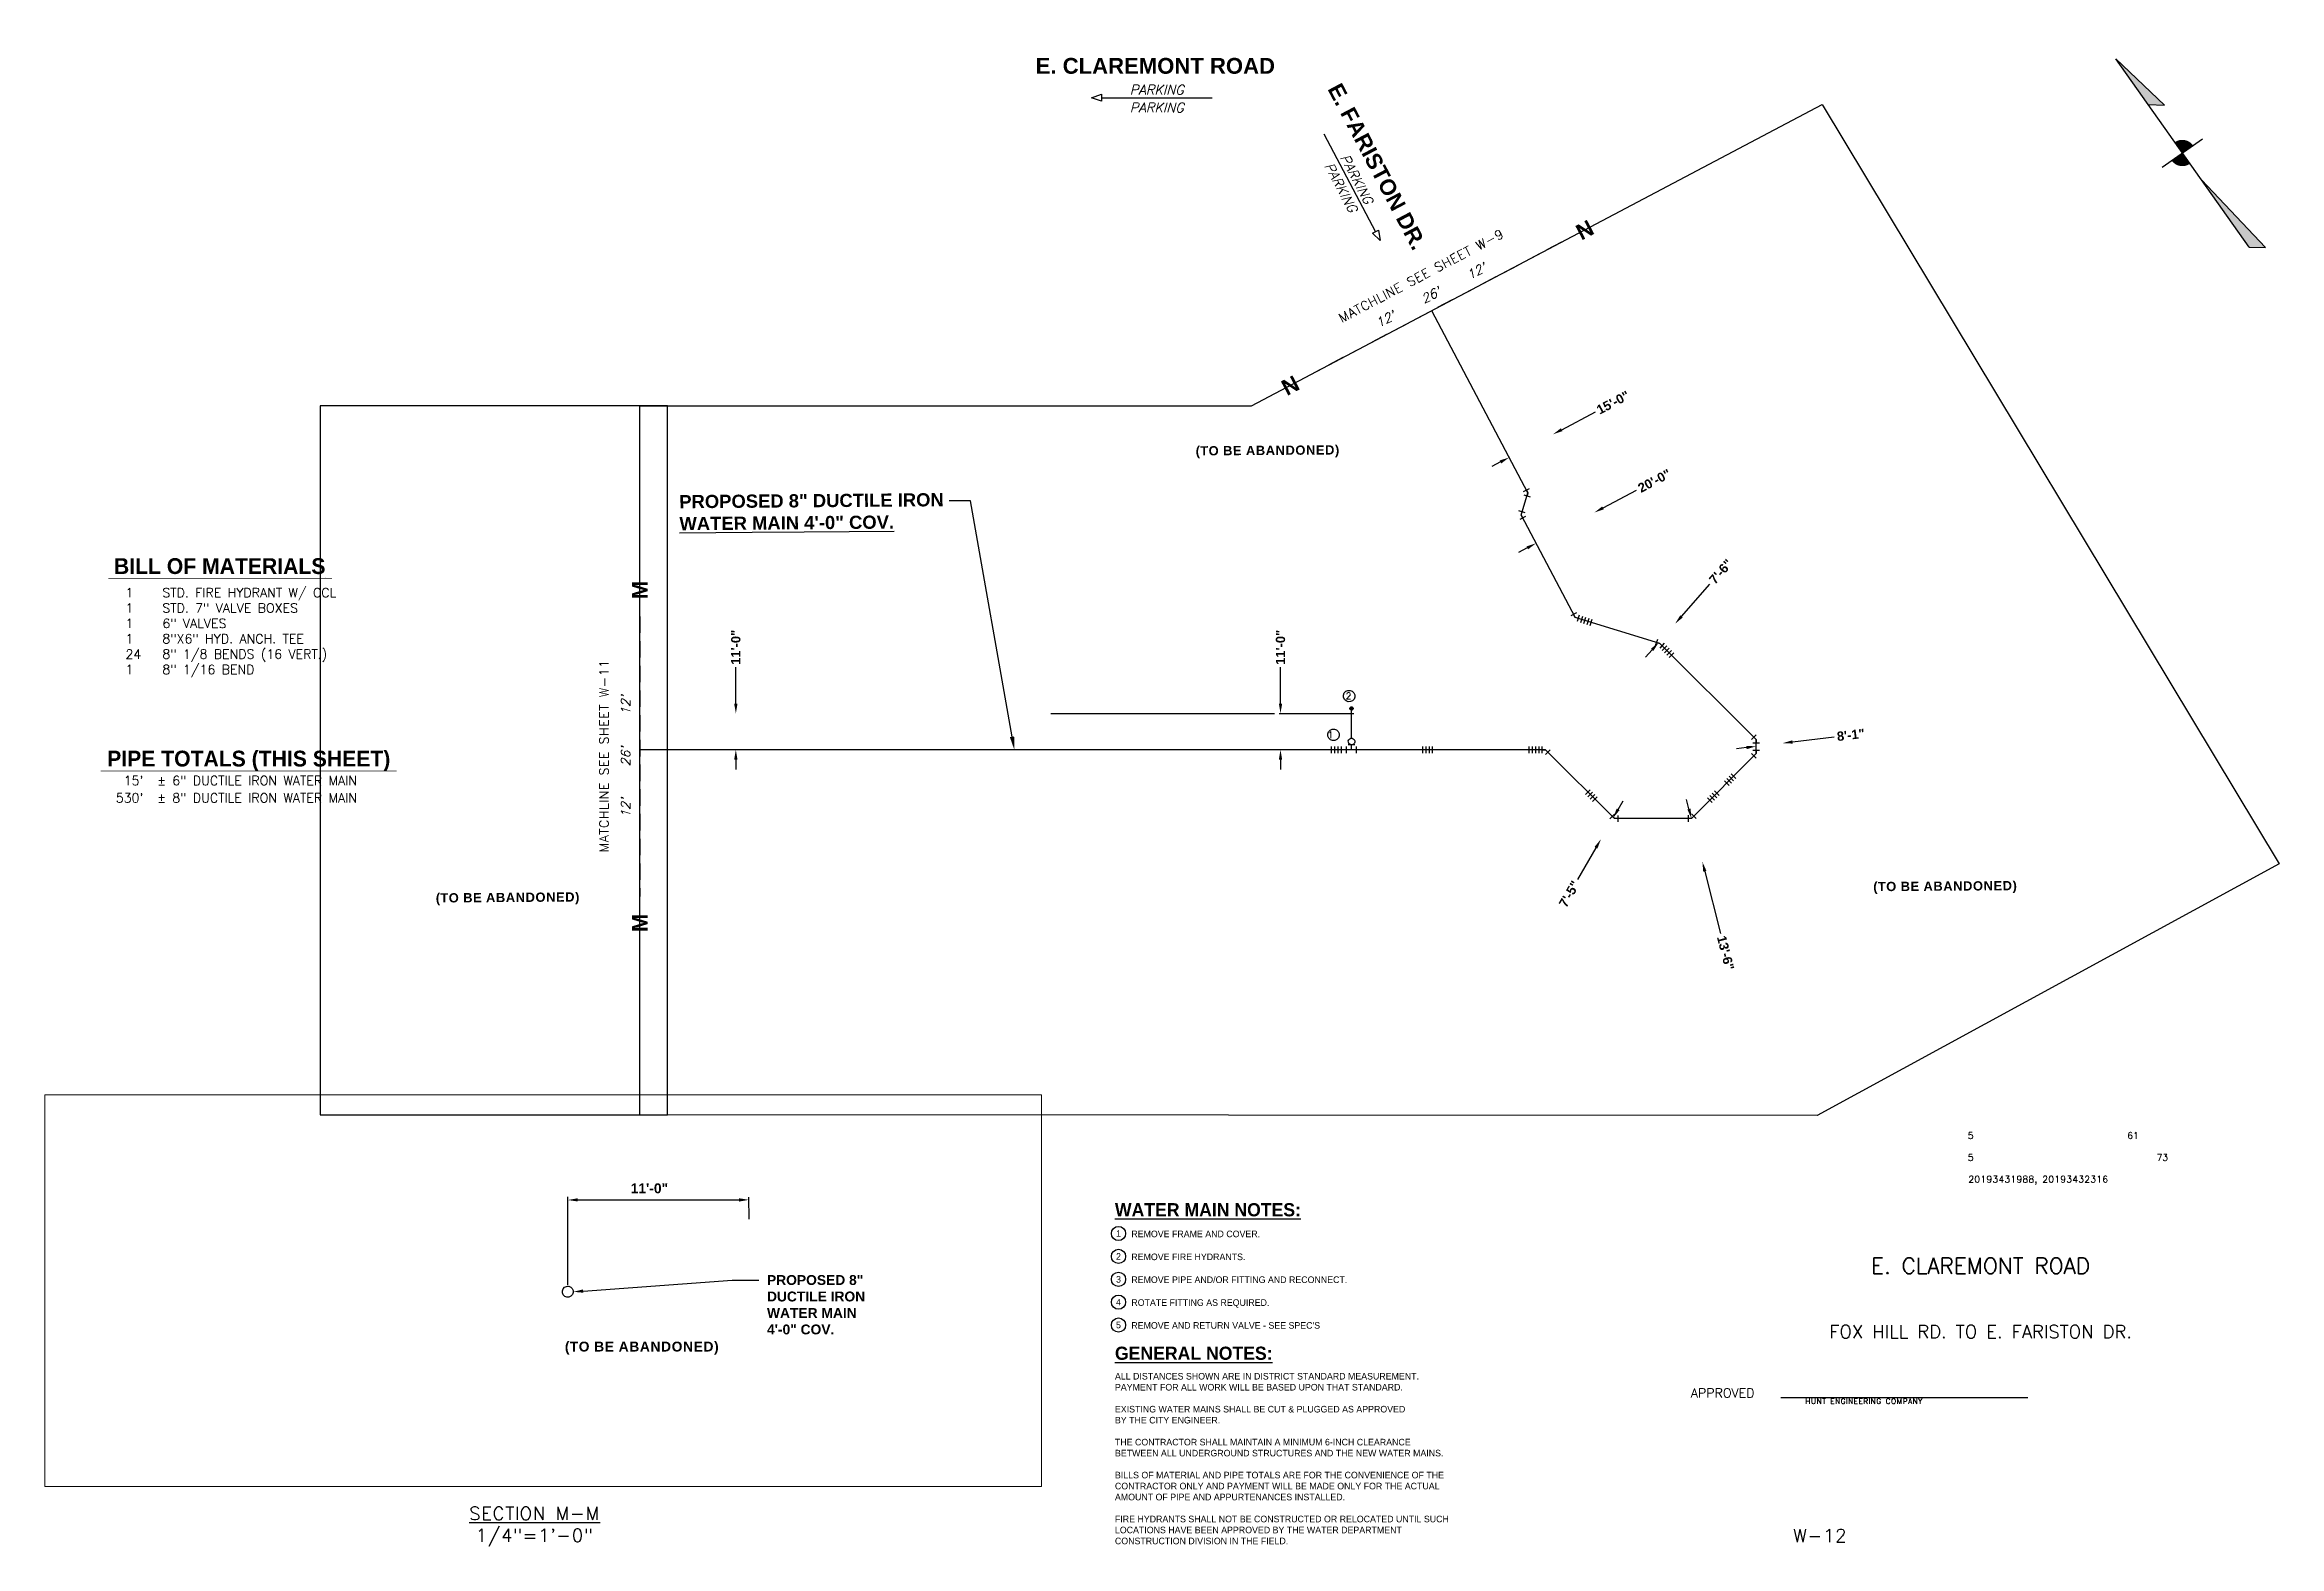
# Paper-space layout 'W12' of a CAD drawing. Header units: feet. Extents: x 1.6 to 35.5, y 0.7 to 23.5.
# The model-space entities are those that its viewports show. They can reach past a viewport. Long polylines and large blocks are cut down to what shows.
import ezdxf
from ezdxf import colors
from ezdxf.entities.mleader import LeaderData, LeaderLine
from ezdxf.enums import TextEntityAlignment as Align
from ezdxf.math import Vec2, Vec3

# ---------------------------------------------------------------- set-up
doc = ezdxf.new("R2010")
doc.units = ezdxf.units.FT
doc.header["$LTSCALE"] = 20
doc.linetypes.add('DASHED2', pattern=[0.375, 0.25, -0.125])
doc.layers.add('_Non-Plottable Layer', color=21, linetype='Continuous', plot=False)
doc.layers.add('VIEWPORT', color=5, linetype='Continuous', plot=False)
for name, color, linetype in [('BORDER', 4, 'Continuous'), ('C-EX-DIMENSION', 10, 'Continuous'), ('C-EX-ROW', 4, 'Continuous'), ('C-PR-WATER', 4, 'Continuous'), ('C-PR-WATER-ABAND', 3, 'Continuous'), ('C-PR-WATER-ABAND-OFF', 3, 'Continuous'), ('C-PR-WATER-DIM', 4, 'Continuous'), ('C-PR-WATER-FITTING', 4, 'Continuous'), ('C-PR-WATER-TXT', 4, 'Continuous'), ('C-PR-WATER-TXT (W-2)', 4, 'Continuous'), ('C-PR-WATER-TXT-#', 6, 'Continuous'), ('NOTES', 7, 'Continuous')]:
    doc.layers.add(name, color=color, linetype=linetype)
doc.layers.add('C-EX-ROAD-NAME', color=3, linetype='Continuous', lineweight=30)
doc.styles.add('ARIAL', font='arialbd.ttf', dxfattribs={"height": 0.24})
doc.styles.add('BOLD', font='BOLD.SHX')
doc.styles.add('Copy of PROPOSED', font='arialbd.ttf', dxfattribs={"height": 0.6})
doc.styles.add('EXISTING', font='simplex.shx', dxfattribs={"oblique": 15, "height": 2.8})
doc.styles.add('L100', font='MONOPLEX', dxfattribs={"height": 2})
doc.styles.add('L140Proposed', font='simplex.shx', dxfattribs={"height": 1.6})
doc.styles.add('PROPOSED', font='simplex.shx')
doc.styles.add('PROPOSED PLAN', font='arialbd.ttf', dxfattribs={"height": 2.8})
doc.styles.add('PROPOSED SECTION', font='arialbd.ttf')
doc.styles.add('Simplex Ob', font='simplex.shx', dxfattribs={"oblique": 15})
doc.styles.add('SL80', font='simplex.shx', dxfattribs={"oblique": 15, "height": 1.6})
doc.styles.get("Standard").update_dxf_attribs({"font": 'simplex.shx'})
doc.dimstyles.new('Copy of PWD Proposed Section', dxfattribs={"dimtxt": 0.6, "dimasz": 0.6, "dimexe": 0.18, "dimexo": 0.0625, "dimgap": 0.07, "dimtad": 0, "dimdec": 0, "dimlfac": 12, "dimzin": 1, "dimdsep": 46, "dimlunit": 4, "dimtxsty": 'Copy of PROPOSED', "dimcen": 0, "dimclrd": 3, "dimclre": 256, "dimclrt": 3, "dimadec": 1, "dimazin": 0, "dimtfac": 1, "dimtdec": 0, "dimtmove": 2, "dimatfit": 2, "dimfxl": 0.18, "dimfrac": 2, "dimtolj": 1, "dimtzin": 0, "dimlwd": -1, "dimarcsym": 0})
doc.dimstyles.new('PWD Proposed', dxfattribs={"dimtxt": 2.8, "dimasz": 3, "dimexe": 0.18, "dimexo": 0.0625, "dimgap": 1, "dimtad": 0, "dimdec": 0, "dimlfac": 12, "dimzin": 1, "dimdsep": 46, "dimlunit": 4, "dimtxsty": 'PROPOSED PLAN', "dimcen": 0, "dimse1": 1, "dimse2": 1, "dimclrd": 256, "dimclrt": 3, "dimadec": 1, "dimazin": 0, "dimtfac": 1, "dimtdec": 0, "dimtofl": 0, "dimtmove": 0, "dimatfit": 1, "dimfxl": 0.18, "dimfrac": 2, "dimtolj": 1, "dimtzin": 0, "dimlwd": -1, "dimarcsym": 0})

psp = doc.layouts.new('W12')

# ---------------------------------------------------------------- texts
at = {"layer": 'BORDER', "color": 4, "linetype": 'DASHED2', "ltscale": 0.05, "char_height": 0.24, "width": 1.77635683940025e-15, "attachment_point": 5, "style": 'ARIAL'}
for s, insert, rotation in [('\\pxqc;N', (24.963, 20.692), 27.8329), ('\\pxqc;N', (20.495, 18.332), 27.8329), ('\\pxqc;M', (10.624, 15.227), 90), ('\\pxqc;M', (10.624, 10.174), 90)]:
    psp.add_mtext(s, dxfattribs=dict(at, insert=insert, rotation=rotation))
at = {"layer": 'BORDER', "color": 4, "char_height": 0.14, "width": 6.0853, "attachment_point": 2, "style": 'PROPOSED'}
for s, insert, rotation in [('{\\T1.063;MATCHLINE SEE SHEET W-9}', (22.449, 20.058), 27.8329), ('{\\T1.063;MATCHLINE SEE SHEET W-11}', (10.01, 12.708), 90)]:
    psp.add_mtext(s, dxfattribs=dict(at, insert=insert, rotation=rotation))
at = {"layer": 'BORDER', "color": 4, "attachment_point": 5, "style": 'PROPOSED'}
for s, insert, char_height, width in [('E. CLAREMONT ROAD', (30.969, 4.969), 0.24, 4.59784), ('FOX HILL RD. TO E. FARISTON DR.', (30.969, 3.969), 0.19995, 7.31273)]:
    psp.add_mtext(s, dxfattribs=dict(at, insert=insert, char_height=char_height, width=width))
at = {"layer": 'BORDER', "color": 3, "attachment_point": 1, "style": 'PROPOSED'}
for s, insert, char_height, width in [('APPROVED', (26.572, 3.109), 0.14, 1.25), ('{\\T1.063; \\P\\H0.83295x;       W-12}', (27.105, 1.374), 0.24, 2.25668)]:
    psp.add_mtext(s, dxfattribs=dict(at, insert=insert, char_height=char_height, width=width))
at = {"layer": 'BORDER', "insert": (9.027, 1.311), "char_height": 0.2, "width": 5, "attachment_point": 2, "style": 'PROPOSED'}
psp.add_mtext('{\\T1.063;\\LSECTION M-M\\P\\l1/4"=1\'-0"}', dxfattribs=at)
at = {"layer": 'C-EX-DIMENSION', "char_height": 0.14, "width": 2.28477, "attachment_point": 5, "style": 'SL80'}
for insert, rotation in [((22.627, 19.702), 27.8329), ((10.408, 12.699), 90)]:
    psp.add_mtext("12'     26'     12'", dxfattribs=dict(at, insert=insert, rotation=rotation))
at = {"layer": 'C-EX-ROAD-NAME', "insert": (18.446, 23.303), "char_height": 0.24, "width": 6.96485, "attachment_point": 2, "style": 'EXISTING'}
psp.add_mtext('\\pxqc;{\\fArial|b1|i0|c0|p34;\\Q0;E. CLAREMONT ROAD}', dxfattribs=at)
at = {"layer": 'C-EX-ROAD-NAME', "insert": (21.919, 21.71), "char_height": 0.24, "width": 6.96485, "attachment_point": 2, "rotation": 297.834, "style": 'EXISTING'}
psp.add_mtext('\\pxqc;{\\fArial|b1|i0|c0|p34;\\Q0;E. FARISTON DR.}', dxfattribs=at)
at = {"layer": 'NOTES', "style": 'BOLD'}
for s, p in [('BILL OF MATERIALS%%U', (4.248, 15.47)), ('PIPE TOTALS (THIS SHEET)', (4.689, 12.548))]:
    psp.add_text(s, height=0.24, dxfattribs=at).set_placement(p, align=Align.CENTER)
at = {"layer": 'NOTES'}
for s, height, style, p in [('5      ', 0.1, 'PROPOSED', (30.776, 6.895)), ('61', 0.1, 'PROPOSED', (33.196, 6.895)), ('5      ', 0.1, 'PROPOSED', (30.776, 6.564)), ('73', 0.1, 'PROPOSED', (33.642, 6.564)), ('%%UGENERAL NOTES:', 0.2, 'BOLD', (17.833, 3.542))]:
    psp.add_text(s, height=height, dxfattribs=dict(at, style=style)).set_placement(p)
at = {"layer": 'NOTES', "char_height": 0.1452, "attachment_point": 5, "style": 'Simplex Ob'}
for insert, width, rotation in [((18.469, 22.82), 2.74099, 359.9887), ((18.469, 22.55), 1.77335, 359.9887), ((21.502, 21.465), 2.74099, 297.8227), ((21.264, 21.339), 1.77335, 297.8227)]:
    psp.add_mtext('PARKING', dxfattribs=dict(at, insert=insert, width=width, rotation=rotation))
at = {"layer": 'NOTES', "attachment_point": 1}
for s, insert, char_height, width, style in [('\\A1;1^ISTD. FIRE HYDRANT W/ CCL\\P1^ISTD. 7" VALVE BOXES\\P1^I6" VALVES\\P1^I8"X6" HYD. ANCH. TEE\\P24^I8" 1/8 BENDS (16 VERT.)\\P1^I8" 1/16 BEND', (2.818, 15.257), 0.14, 3.80478, 'L140Proposed'), ('\\pxql;{\\H1.067x;\\Q0;\\T1.063;20193431988, 20193432316}', (30.785, 6.333), 0.09375, 4.74122, 'EXISTING'), ('ALL DISTANCES SHOWN ARE IN DISTRICT STANDARD MEASUREMENT.\\PPAYMENT FOR ALL WORK WILL BE BASED UPON THAT STANDARD.\\P\\PEXISTING WATER MAINS SHALL BE CUT & PLUGGED AS APPROVED\\PBY THE CITY ENGINEER.\\P\\PTHE CONTRACTOR SHALL MAINTAIN A MINIMUM 6-INCH CLEARANCE\\PBETWEEN ALL UNDERGROUND STRUCTURES AND THE NEW WATER MAINS.\\P\\PBILLS OF MATERIAL AND PIPE TOTALS ARE FOR THE CONVENIENCE OF THE CONTRACTOR ONLY AND PAYMENT WILL BE MADE ONLY FOR THE ACTUAL AMOUNT OF PIPE AND APPURTENANCES INSTALLED.\\P\\PFIRE HYDRANTS SHALL NOT BE CONSTRUCTED OR RELOCATED UNTIL SUCH LOCATIONS HAVE BEEN APPROVED BY THE WATER DEPARTMENT CONSTRUCTION DIVISION IN THE FIELD.', (17.833, 3.343), 0.1, 5.33211, 'L100'), ('{\\T1.125;HUNT ENGINEERING COMPANY}', (28.311, 2.953), 0.08, 3.5, 'PROPOSED')]:
    psp.add_mtext(s, dxfattribs=dict(at, insert=insert, char_height=char_height, width=width, style=style))
at = {"layer": 'NOTES', "linetype": 'Continuous', "char_height": 0.14, "style": 'L140Proposed'}
for s, width, heights, insert, attachment_point in [("15'", 0.58143, [0.167], (3.091, 12.404), 3), ('\\pxql;%%P 6" DUCTILE IRON WATER MAIN', 4.08312, [0], (3.301, 12.404), 1), ("530'", 0.58143, [0.167], (3.091, 12.142), 3), ('\\pxql;%%P 8" DUCTILE IRON WATER MAIN', 4.08312, [0], (3.301, 12.142), 1)]:
    psp.add_mtext_dynamic_manual_height_columns(s, width=width, gutter_width=14, heights=heights, dxfattribs=dict(at, insert=insert, attachment_point=attachment_point))

msp = doc.modelspace()

# ---------------------------------------------------------------- texts
at = {"layer": 'C-PR-WATER-ABAND', "insert": (2707209.716, 271663.696, -97.826), "char_height": 0.6, "width": 11.04811, "attachment_point": 1, "rotation": 324.67389, "style": 'PROPOSED SECTION'}
msp.add_mtext('{\\T1.063;(TO BE ABANDONED)}', dxfattribs=at)
at = {"layer": 'C-PR-WATER-ABAND', "color": 4, "char_height": 2.8, "width": 48.18924, "attachment_point": 2, "style": 'ARIAL'}
for insert, rotation in [((2706732.491, 270877.484), 83.23441), ((2706633.672, 270858.859), 82.50682), ((2706179.021, 270681.826), 325.07361), ((2706445.651, 270659.205), 325.07361), ((2706713.054, 270609.091), 83.23441), ((2706536.941, 270432.374), 325.07361)]:
    msp.add_mtext('\\pxql;{\\T1.063;\\C3;(TO BE ABANDONED)}', dxfattribs=dict(at, insert=insert, rotation=rotation))
at = {"layer": 'C-PR-WATER-ABAND-OFF', "color": 4, "insert": (2706243.6, 270641.511), "char_height": 2.8, "width": 48.18924, "attachment_point": 2, "rotation": 325.07361, "style": 'ARIAL'}
msp.add_mtext('\\pxql;{\\T1.063;\\C3;(TO BE ABANDONED)}', dxfattribs=at)

# ---------------------------------------------------------------- blocks, each defined once
blk = doc.blocks.new('PWD Noth Arrow')
at = {"layer": 'BORDER'}
for points in [[(0, 18), (4, 15), (0, 35)], [(0, 4), (0, 0), (4, 0, 0.414214)], [(0, 0), (-4, 0, 0.414214), (0, -4)], [(0, -35), (4, -38), (0, -10)]]:
    blk.add_hatch(color=0, dxfattribs=at).paths.add_polyline_path(points)
at = {"layer": 'BORDER', "color": 0}
for p, q in [((0, -35), (0, 35)), ((0, 35), (4, 15)), ((0, 18), (4, 15)), ((-7.5, 0), (7.5, 0)), ((4, -38), (0, -10)), ((0, -35), (4, -38))]:
    blk.add_line(p, q, dxfattribs=at)
blk = doc.blocks.new('A$C6E5C789D')
at = {"layer": 'NOTES'}
for centre in [(17.341, 5.482), (17.341, 5.135), (17.341, 4.787), (17.341, 4.44), (17.341, 4.093)]:
    blk.add_circle(centre, 0.108, dxfattribs=at)
for s, height, style, p in [('%%uWATER MAIN NOTES:', 0.2, 'BOLD', (17.287, 5.743)), ('REMOVE FRAME AND COVER.', 0.1, 'L100', (17.536, 5.426)), ('REMOVE FIRE HYDRANTS.', 0.1, 'L100', (17.536, 5.078)), ('REMOVE PIPE AND/OR FITTING AND RECONNECT.', 0.1, 'L100', (17.536, 4.731)), ('ROTATE FITTING AS REQUIRED.', 0.1, 'L100', (17.536, 4.384)), ("REMOVE AND RETURN VALVE - SEE SPEC'S", 0.1, 'L100', (17.536, 4.037))]:
    blk.add_text(s, height=height, dxfattribs=dict(at, style=style)).set_placement(p)
at = {"layer": 'NOTES', "style": 'L100'}
for s, p in [('1', (17.341, 5.482)), ('2', (17.341, 5.135)), ('3', (17.341, 4.787)), ('4', (17.341, 4.44)), ('5', (17.341, 4.093))]:
    blk.add_text(s, height=0.1, dxfattribs=at).set_placement(p, align=Align.MIDDLE)
blk = doc.blocks.new('*U106')
at = {"layer": 'C-PR-WATER-FITTING'}
for p, q in [((0, -1.41), (-1.41, 0)), ((1, -1), (1, 1))]:
    blk.add_line(p, q, dxfattribs=at)
at = {"layer": 'C-PR-WATER-FITTING', "flags": 128}
blk.add_lwpolyline([(-0.71, -0.71), (0, 0), (1, 0)], dxfattribs=at)
blk = doc.blocks.new('*U91')
at = {"layer": 'C-PR-WATER-FITTING'}
for p, q in [((0, -1.41), (-1.41, 0)), ((1, -1), (1, 1))]:
    blk.add_line(p, q, dxfattribs=at)
at = {"layer": 'C-PR-WATER-FITTING', "flags": 128}
blk.add_lwpolyline([(-0.71, -0.71), (0, 0), (1, 0)], dxfattribs=at)
blk = doc.blocks.new('*U92')
at = {"layer": 'C-PR-WATER-FITTING'}
for p, q in [((1, 0), (-1, 0)), ((1, -1), (-1, -1)), ((1, -2), (-1, -2)), ((1, -3), (-1, -3))]:
    blk.add_line(p, q, dxfattribs=at)
blk = doc.blocks.new('*U247')
at = {"layer": 'C-PR-WATER-FITTING'}
blk.add_circle((0, -0.01), 1, dxfattribs=at)
blk = doc.blocks.new('*U249')
at = {"layer": 'C-PR-WATER-FITTING'}
blk.add_line((-0.03, -1.51), (0.04, 1.49), dxfattribs=at)
for points in [[(-0.96, 1.52), (1.04, 1.47)], [(1.48, -1.04), (1.52, 0.96)], [(0, -0.01), (1.5, -0.04)], [(-1.03, -1.48), (0.97, -1.53)]]:
    blk.add_lwpolyline(points, dxfattribs=at)
blk.add_circle((2.5, -0.07), 1, dxfattribs=at)
blk = doc.blocks.new('*U250')
at = {"layer": 'C-PR-WATER-FITTING'}
h = blk.add_hatch(color=256, dxfattribs=at)
h.dxf.hatch_style = 1
h.paths.add_polyline_path([(0.5, -0.01, 1), (-0.5, -0.01, 1)])
blk.add_circle((0, -0.01), 0.5, dxfattribs=at)
blk = doc.blocks.new('*U283')
at = {"layer": 'C-PR-WATER-FITTING'}
blk.add_line((1.5, -0.04), (-1.5, 0.03), dxfattribs=at)
for points in [[(1.04, 1.47), (-0.96, 1.52)], [(0, -0.01), (0.04, 1.49)], [(-1.52, -0.97), (-1.47, 1.03)], [(1.48, -1.04), (1.53, 0.96)], [(0, -0.01), (-0.04, -1.51)], [(0.96, -1.53), (-1.04, -1.48)]]:
    blk.add_lwpolyline(points, dxfattribs=at)
blk = doc.blocks.new('*U90')
at = {"layer": 'C-PR-WATER-FITTING'}
for p, q in [((-0.54, -1.31), (-1.31, 0.54)), ((1, -1), (1, 1))]:
    blk.add_line(p, q, dxfattribs=at)
blk.add_lwpolyline([(-0.92, -0.38), (0, 0)], dxfattribs=at)
at = {"layer": 'C-PR-WATER-FITTING', "flags": 128}
blk.add_lwpolyline([(0, 0), (1, 0)], dxfattribs=at)
blk = doc.blocks.new('*U251')
at = {"layer": 'C-PR-WATER-FITTING'}
for p, q in [((-1.36, -0.4), (-0.39, 1.35)), ((0.4, -1.36), (1.36, 0.39))]:
    blk.add_line(p, q, dxfattribs=at)
blk = doc.blocks.new('*U222')
at = {"layer": 'C-PR-WATER-FITTING'}
for p, q in [((0.9, 0.43), (-0.9, -0.43)), ((1.33, -0.48), (-0.48, -1.33)), ((1.76, -1.38), (-0.05, -2.24)), ((2.19, -2.29), (0.38, -3.14))]:
    blk.add_line(p, q, dxfattribs=at)
blk = doc.blocks.new('*U93')
at = {"layer": 'C-PR-WATER-FITTING'}
for p, q in [((1.38, 1.76), (2.24, -0.05)), ((2.29, 2.19), (3.14, 0.38)), ((-0.43, 0.9), (0.43, -0.9)), ((0.48, 1.33), (1.33, -0.48))]:
    blk.add_line(p, q, dxfattribs=at)
blk = doc.blocks.new('*U103')
at = {"layer": 'C-PR-WATER-FITTING'}
for p, q in [((0.88, 0.47), (-0.88, -0.47)), ((1.35, -0.42), (-0.42, -1.35)), ((1.82, -1.3), (0.05, -2.24)), ((2.29, -2.19), (0.52, -3.12))]:
    blk.add_line(p, q, dxfattribs=at)
blk = doc.blocks.new('*U263')
at = {"layer": 'C-PR-WATER-FITTING'}
blk.add_circle((0, -0.01), 1, dxfattribs=at)
blk = doc.blocks.new('*U212')
at = {"layer": 'C-PR-WATER-FITTING'}
for p, q in [((-0.54, -1.31), (-1.31, 0.54)), ((1, -1), (1, 1))]:
    blk.add_line(p, q, dxfattribs=at)
blk.add_lwpolyline([(-0.92, -0.38), (0, 0)], dxfattribs=at)
at = {"layer": 'C-PR-WATER-FITTING', "flags": 128}
blk.add_lwpolyline([(0, 0), (1, 0)], dxfattribs=at)
blk = doc.blocks.new('*U104')
at = {"layer": 'C-PR-WATER-FITTING'}
for p, q in [((0.47, 0.88), (-0.47, -0.88)), ((1.35, 0.42), (0.42, -1.35)), ((2.24, -0.05), (1.3, -1.82)), ((3.12, -0.52), (2.19, -2.29))]:
    blk.add_line(p, q, dxfattribs=at)
blk = doc.blocks.new('*U264')
at = {"layer": 'C-PR-WATER-FITTING'}
blk.add_line((-0.73, -1.32), (0.73, 1.3), dxfattribs=at)
for points in [[(-0.14, 1.79), (1.61, 0.81)], [(0.82, -1.61), (1.8, 0.13)], [(-1.6, -0.83), (0.14, -1.8)], [(0, -0.01), (1.31, -0.74)]]:
    blk.add_lwpolyline(points, dxfattribs=at)
blk.add_circle((2.18, -1.23), 1, dxfattribs=at)
blk = doc.blocks.new('*U265')
at = {"layer": 'C-PR-WATER-FITTING'}
h = blk.add_hatch(color=256, dxfattribs=at)
h.dxf.hatch_style = 1
h.paths.add_polyline_path([(0.5, -0.01, 1), (-0.5, -0.01, 1)])
blk.add_circle((0, -0.01), 0.5, dxfattribs=at)
blk = doc.blocks.new('*U105')
at = {"layer": 'C-PR-WATER-FITTING'}
for p, q in [((1.55, 2.76), (2.89, 1.27)), ((0.07, 1.41), (1.41, -0.07)), ((0.81, 2.08), (2.15, 0.6)), ((-0.67, 0.74), (0.67, -0.74))]:
    blk.add_line(p, q, dxfattribs=at)
blk = doc.blocks.new('*U107')
at = {"layer": 'C-PR-WATER-FITTING'}
for p, q in [((-2.76, 1.55), (-1.27, 2.89)), ((-2.08, 0.81), (-0.6, 2.15)), ((-1.41, 0.07), (0.07, 1.41)), ((-0.74, -0.67), (0.74, 0.67))]:
    blk.add_line(p, q, dxfattribs=at)
blk = doc.blocks.new('*U108')
at = {"layer": 'C-PR-WATER-FITTING'}
for p, q in [((0.05, 1), (-0.05, -1)), ((1.05, 0.95), (0.95, -1.05)), ((2.05, 0.9), (1.95, -1.1)), ((3.05, 0.85), (2.95, -1.15))]:
    blk.add_line(p, q, dxfattribs=at)
blk = doc.blocks.new('*U109')
at = {"layer": 'C-PR-WATER-FITTING'}
for p, q in [((0, -1.41), (-1.41, 0)), ((1, -1), (1, 1))]:
    blk.add_line(p, q, dxfattribs=at)
at = {"layer": 'C-PR-WATER-FITTING', "flags": 128}
blk.add_lwpolyline([(-0.71, -0.71), (0, 0), (1, 0)], dxfattribs=at)
blk = doc.blocks.new('*D139')
at = {"layer": 'C-PR-WATER-DIM', "linetype": 'Continuous', "transparency": 16777216}
for p, q in [((2706507.67, 270684.34), (2706504.69, 270684.73)), ((2706528.49, 270681.6), (2706539.96, 270680.09))]:
    blk.add_line(p, q, dxfattribs=at)
at = {"layer": 'C-PR-WATER-DIM', "transparency": 16777216}
for points in [[(2706507.73, 270684.84), (2706507.6, 270683.84), (2706510.64, 270683.95)], [(2706528.55, 270682.1), (2706528.42, 270681.11), (2706525.51, 270681.99)]]:
    blk.add_solid(points, dxfattribs=at)
at = {"layer": 'C-PR-WATER-DIM', "transparency": 16777216, "insert": (2706545.96, 270679.3), "char_height": 2.8, "attachment_point": 5, "rotation": 172.5068, "style": 'PROPOSED PLAN'}
blk.add_mtext('\\A1;15\'-0"', dxfattribs=at)
blk = doc.blocks.new('*D140')
at = {"layer": 'C-PR-WATER-DIM', "linetype": 'Continuous', "transparency": 16777216}
for p, q in [((2706498.63, 270615.6), (2706495.65, 270615.99)), ((2706519.44, 270612.86), (2706530.91, 270611.36))]:
    blk.add_line(p, q, dxfattribs=at)
at = {"layer": 'C-PR-WATER-DIM', "transparency": 16777216}
for points in [[(2706498.69, 270616.1), (2706498.56, 270615.11), (2706501.6, 270615.21)], [(2706519.51, 270613.36), (2706519.38, 270612.37), (2706516.47, 270613.26)]]:
    blk.add_solid(points, dxfattribs=at)
at = {"layer": 'C-PR-WATER-DIM', "transparency": 16777216, "insert": (2706536.92, 270610.57), "char_height": 2.8, "attachment_point": 5, "rotation": 352.5068, "style": 'PROPOSED PLAN'}
blk.add_mtext('\\A1;15\'-0"', dxfattribs=at)
blk = doc.blocks.new('*D141')
at = {"layer": 'C-PR-WATER-DIM', "linetype": 'Continuous', "transparency": 16777216}
for p, q in [((2706516.35, 270545.6), (2706529.04, 270548.62)), ((2706503.18, 270542.46), (2706500.26, 270541.76))]:
    blk.add_line(p, q, dxfattribs=at)
at = {"layer": 'C-PR-WATER-DIM', "transparency": 16777216}
for points in [[(2706516.23, 270546.08), (2706516.46, 270545.11), (2706513.43, 270544.9)], [(2706503.06, 270542.94), (2706503.29, 270541.97), (2706506.1, 270543.15)]]:
    blk.add_solid(points, dxfattribs=at)
at = {"layer": 'C-PR-WATER-DIM', "transparency": 16777216, "insert": (2706533.94, 270549.79), "char_height": 2.8, "attachment_point": 5, "rotation": 13.411, "style": 'PROPOSED PLAN'}
blk.add_mtext('\\A1;7\'-6"', dxfattribs=at)
blk = doc.blocks.new('*D142')
at = {"layer": 'C-PR-WATER-DIM', "linetype": 'Continuous', "transparency": 16777216}
for p, q in [((2706509.38, 270501.73), (2706506.74, 270503.16)), ((2706521.78, 270495.01), (2706533, 270488.93))]:
    blk.add_line(p, q, dxfattribs=at)
at = {"layer": 'C-PR-WATER-DIM', "transparency": 16777216}
for points in [[(2706509.62, 270502.17), (2706509.14, 270501.29), (2706512.02, 270500.3)], [(2706522.02, 270495.45), (2706521.55, 270494.57), (2706519.15, 270496.44)]]:
    blk.add_solid(points, dxfattribs=at)
at = {"layer": 'C-PR-WATER-DIM', "transparency": 16777216, "insert": (2706537.44, 270486.53), "char_height": 2.8, "attachment_point": 5, "rotation": 331.5568, "style": 'PROPOSED PLAN'}
blk.add_mtext('\\A1;8\'-1"', dxfattribs=at)
blk = doc.blocks.new('*D143')
at = {"layer": 'C-PR-WATER-DIM', "linetype": 'Continuous', "transparency": 16777216}
for p, q in [((2706484.38, 270496.59), (2706485.45, 270499.39)), ((2706477.35, 270478.35), (2706470.34, 270460.17))]:
    blk.add_line(p, q, dxfattribs=at)
at = {"layer": 'C-PR-WATER-DIM', "transparency": 16777216}
for points in [[(2706483.91, 270496.77), (2706484.84, 270496.41), (2706483.3, 270493.79)], [(2706476.88, 270478.53), (2706477.82, 270478.17), (2706478.43, 270481.15)]]:
    blk.add_solid(points, dxfattribs=at)
at = {"layer": 'C-PR-WATER-DIM', "transparency": 16777216, "insert": (2706468.17, 270454.52), "char_height": 2.8, "attachment_point": 5, "rotation": 248.9275, "style": 'PROPOSED PLAN'}
blk.add_mtext('\\A1;13\'-6"', dxfattribs=at)
blk = doc.blocks.new('*D144')
at = {"layer": 'C-PR-WATER-DIM', "linetype": 'Continuous', "transparency": 16777216}
for p, q in [((2706466.76, 270508.93), (2706469.49, 270510.19)), ((2706454.54, 270503.31), (2706444.39, 270498.63))]:
    blk.add_line(p, q, dxfattribs=at)
at = {"layer": 'C-PR-WATER-DIM', "transparency": 16777216}
for points in [[(2706466.55, 270509.39), (2706466.97, 270508.48), (2706464.04, 270507.68)], [(2706454.33, 270503.76), (2706454.75, 270502.85), (2706457.27, 270504.56)]]:
    blk.add_solid(points, dxfattribs=at)
at = {"layer": 'C-PR-WATER-DIM', "transparency": 16777216, "insert": (2706439.81, 270496.53), "char_height": 2.8, "attachment_point": 5, "rotation": 24.7224, "style": 'PROPOSED PLAN'}
blk.add_mtext('\\A1;7\'-5"', dxfattribs=at)
blk = doc.blocks.new('*D145')
at = {"layer": 'C-PR-WATER-DIM', "linetype": 'Continuous', "transparency": 16777216}
for p, q in [((2706401.73, 270594.37), (2706408.11, 270603.36)), ((2706391.9, 270580.5), (2706390.16, 270578.05))]:
    blk.add_line(p, q, dxfattribs=at)
at = {"layer": 'C-PR-WATER-DIM', "transparency": 16777216}
for points in [[(2706401.32, 270594.65), (2706402.14, 270594.08), (2706399.99, 270591.92)], [(2706391.49, 270580.79), (2706392.3, 270580.21), (2706393.63, 270582.95)]]:
    blk.add_solid(points, dxfattribs=at)
at = {"layer": 'C-PR-WATER-DIM', "transparency": 16777216, "insert": (2706411.61, 270608.3), "char_height": 2.8, "attachment_point": 5, "rotation": 54.6627, "style": 'PROPOSED PLAN'}
blk.add_mtext('\\A1;11\'-0"', dxfattribs=at)
blk = doc.blocks.new('*D146')
at = {"layer": 'C-PR-WATER-DIM', "linetype": 'Continuous', "transparency": 16777216}
for p, q in [((2706266.86, 270689.95), (2706273.24, 270698.95)), ((2706257.03, 270676.08), (2706255.29, 270673.63))]:
    blk.add_line(p, q, dxfattribs=at)
at = {"layer": 'C-PR-WATER-DIM', "transparency": 16777216}
for points in [[(2706266.45, 270690.24), (2706267.27, 270689.66), (2706265.13, 270687.5)], [(2706256.62, 270676.37), (2706257.44, 270675.79), (2706258.76, 270678.53)]]:
    blk.add_solid(points, dxfattribs=at)
at = {"layer": 'C-PR-WATER-DIM', "transparency": 16777216, "insert": (2706276.74, 270703.89), "char_height": 2.8, "attachment_point": 5, "rotation": 54.6627, "style": 'PROPOSED PLAN'}
blk.add_mtext('\\A1;11\'-0"', dxfattribs=at)
blk = doc.blocks.new('*D147')
at = {"layer": 'C-PR-WATER-DIM', "linetype": 'Continuous', "transparency": 16777216}
for p, q in [((2706203.3, 270734.99), (2706209.68, 270743.99)), ((2706193.47, 270721.12), (2706191.73, 270718.67))]:
    blk.add_line(p, q, dxfattribs=at)
at = {"layer": 'C-PR-WATER-DIM', "transparency": 16777216}
for points in [[(2706202.9, 270735.28), (2706203.71, 270734.7), (2706201.57, 270732.55)], [(2706193.06, 270721.41), (2706193.88, 270720.83), (2706195.2, 270723.57)]]:
    blk.add_solid(points, dxfattribs=at)
at = {"layer": 'C-PR-WATER-DIM', "transparency": 16777216, "insert": (2706213.19, 270748.93), "char_height": 2.8, "attachment_point": 5, "rotation": 54.6627, "style": 'PROPOSED PLAN'}
blk.add_mtext('\\A1;11\'-0"', dxfattribs=at)
blk = doc.blocks.new('*D171')
at = {"layer": 'C-PR-WATER-DIM', "linetype": 'Continuous', "transparency": 16777216}
for p, q in [((2706752.32, 270699.68), (2706741.97, 270701.04)), ((2706771.43, 270697.17), (2706774.4, 270696.78))]:
    blk.add_line(p, q, dxfattribs=at)
at = {"layer": 'C-PR-WATER-DIM', "transparency": 16777216}
for points in [[(2706752.38, 270700.18), (2706752.25, 270699.18), (2706755.29, 270699.29)], [(2706771.49, 270697.66), (2706771.36, 270696.67), (2706768.45, 270697.56)]]:
    blk.add_solid(points, dxfattribs=at)
at = {"layer": 'C-PR-WATER-DIM', "transparency": 16777216, "insert": (2706735.96, 270701.83), "char_height": 2.8, "attachment_point": 5, "rotation": 172.5053, "style": 'PROPOSED PLAN'}
blk.add_mtext('\\A1;13\'-3"', dxfattribs=at)
blk = doc.blocks.new('*D172')
at = {"layer": 'C-PR-WATER-DIM', "linetype": 'Continuous', "transparency": 16777216}
for p, q in [((2706684.85, 270803.7), (2706686.49, 270816.15)), ((2706681.91, 270781.34), (2706681.52, 270778.36))]:
    blk.add_line(p, q, dxfattribs=at)
at = {"layer": 'C-PR-WATER-DIM', "transparency": 16777216}
for points in [[(2706684.35, 270803.77), (2706685.35, 270803.64), (2706684.46, 270800.73)], [(2706681.41, 270781.4), (2706682.4, 270781.27), (2706682.3, 270784.31)]]:
    blk.add_solid(points, dxfattribs=at)
at = {"layer": 'C-PR-WATER-DIM', "transparency": 16777216, "insert": (2706687.28, 270822.15), "char_height": 2.8, "attachment_point": 5, "rotation": 82.5077, "style": 'PROPOSED PLAN'}
blk.add_mtext('\\A1;16\'-6"', dxfattribs=at)
blk = doc.blocks.new('*D173')
at = {"layer": 'C-PR-WATER-DIM', "linetype": 'Continuous', "transparency": 16777216}
for p, q in [((2706624.34, 270811.66), (2706625.99, 270824.24)), ((2706621.4, 270789.3), (2706621, 270786.32))]:
    blk.add_line(p, q, dxfattribs=at)
at = {"layer": 'C-PR-WATER-DIM', "transparency": 16777216}
for points in [[(2706623.84, 270811.73), (2706624.83, 270811.6), (2706623.95, 270808.69)], [(2706620.9, 270789.36), (2706621.89, 270789.23), (2706621.79, 270792.27)]]:
    blk.add_solid(points, dxfattribs=at)
at = {"layer": 'C-PR-WATER-DIM', "transparency": 16777216, "insert": (2706626.78, 270830.25), "char_height": 2.8, "attachment_point": 5, "rotation": 82.5077, "style": 'PROPOSED PLAN'}
blk.add_mtext('\\A1;16\'-6"', dxfattribs=at)
blk = doc.blocks.new('*D174')
at = {"layer": 'C-PR-WATER-DIM', "linetype": 'Continuous', "transparency": 16777216}
for p, q in [((2706741.58, 270618.04), (2706731.23, 270619.4)), ((2706760.69, 270615.53), (2706763.66, 270615.13))]:
    blk.add_line(p, q, dxfattribs=at)
at = {"layer": 'C-PR-WATER-DIM', "transparency": 16777216}
for points in [[(2706741.64, 270618.54), (2706741.51, 270617.54), (2706744.55, 270617.65)], [(2706760.75, 270616.02), (2706760.62, 270615.03), (2706757.71, 270615.92)]]:
    blk.add_solid(points, dxfattribs=at)
at = {"layer": 'C-PR-WATER-DIM', "transparency": 16777216, "insert": (2706725.23, 270620.19), "char_height": 2.8, "attachment_point": 5, "rotation": 172.5053, "style": 'PROPOSED PLAN'}
blk.add_mtext('\\A1;13\'-3"', dxfattribs=at)
blk = doc.blocks.new('*D197')
at = {"layer": 'C-PR-WATER-TXT', "lineweight": -2, "transparency": 16777216}
for p, q in [((2707211.84, 271666.39), (2707214.94, 271670.76)), ((2707223.14, 271663.3), (2707223.91, 271664.4))]:
    blk.add_line(p, q, dxfattribs=at)
at = {"layer": 'C-PR-WATER-TXT', "color": 3, "linetype": 'Continuous', "transparency": 16777216}
blk.add_line((2707215.32, 271670.27), (2707223.32, 271664.6), dxfattribs=at)
at = {"layer": 'C-PR-WATER-TXT', "color": 3, "transparency": 16777216}
for points in [[(2707215.27, 271670.19), (2707215.38, 271670.35), (2707214.83, 271670.61)], [(2707223.26, 271664.52), (2707223.38, 271664.68), (2707223.81, 271664.26)]]:
    blk.add_solid(points, dxfattribs=at)
at = {"layer": 'C-PR-WATER-TXT', "color": 3, "transparency": 16777216, "insert": (2707219.28, 271668.32), "char_height": 0.6, "attachment_point": 5, "rotation": 324.6855, "style": 'Copy of PROPOSED'}
blk.add_mtext('\\A1;11\'-0"', dxfattribs=at)
blk = doc.blocks.new('*U220')
at = {"layer": 'C-PR-WATER-FITTING'}
for p, q in [((-0.48, -1.33), (-1.33, 0.48)), ((0.6, -1.28), (1.28, 0.6))]:
    blk.add_line(p, q, dxfattribs=at)
at = {"layer": 'C-PR-WATER-FITTING', "flags": 128}
blk.add_lwpolyline([(-0.9, -0.43), (0, 0), (0.94, -0.34)], dxfattribs=at)
blk = doc.blocks.new('*U221')
at = {"layer": 'C-PR-WATER-FITTING'}
for p, q in [((-0.6, 1.28), (-1.28, -0.6)), ((0.48, 1.33), (1.33, -0.48))]:
    blk.add_line(p, q, dxfattribs=at)
at = {"layer": 'C-PR-WATER-FITTING', "flags": 128}
blk.add_lwpolyline([(0.9, 0.43), (0, 0), (-0.94, 0.34)], dxfattribs=at)
blk = doc.blocks.new('*U223')
at = {"layer": 'C-PR-WATER-FITTING'}
for p, q in [((0.74, 0.67), (-0.74, -0.67)), ((1.41, -0.07), (-0.07, -1.41)), ((2.09, -0.81), (0.61, -2.15)), ((2.76, -1.55), (1.28, -2.89))]:
    blk.add_line(p, q, dxfattribs=at)
blk = doc.blocks.new('*U224')
at = {"layer": 'C-PR-WATER-FITTING'}
for p, q in [((0.34, 0.94), (-0.34, -0.94)), ((1.28, 0.6), (0.6, -1.28)), ((2.22, 0.25), (1.54, -1.62)), ((3.16, -0.09), (2.48, -1.97))]:
    blk.add_line(p, q, dxfattribs=at)
blk = doc.blocks.new('*D228')
at = {"layer": 'C-PR-WATER-DIM', "linetype": 'Continuous', "transparency": 16777216}
for p, q in [((2706490.16, 270589.62), (2706487.19, 270590.01)), ((2706515.94, 270586.23), (2706527.31, 270584.74))]:
    blk.add_line(p, q, dxfattribs=at)
at = {"layer": 'C-PR-WATER-DIM', "transparency": 16777216}
for points in [[(2706490.23, 270590.12), (2706490.1, 270589.13), (2706493.14, 270589.23)], [(2706516.01, 270586.73), (2706515.88, 270585.74), (2706512.97, 270586.62)]]:
    blk.add_solid(points, dxfattribs=at)
at = {"layer": 'C-PR-WATER-DIM', "transparency": 16777216, "insert": (2706533.41, 270583.93), "char_height": 2.8, "attachment_point": 5, "rotation": 352.5068, "style": 'PROPOSED PLAN'}
blk.add_mtext('\\A1;20\'-0"', dxfattribs=at)

# ---------------------------------------------------------------- dimensions: what is measured, and where the dimension line sits
at = {"layer": 'C-PR-WATER-DIM'}
for base, p1, p2, picture, middle in [((2706623.946, 270808.687), (2706629.435, 270791.267), (2706631.594, 270807.682), '*D173', (2706626.782, 270830.247)), ((2706684.459, 270800.729), (2706677.438, 270784.953), (2706679.597, 270801.368), '*D172', (2706687.276, 270822.15))]:
    dim = msp.add_linear_dim(base=base, p1=p1, p2=p2, angle=82.50774, text='16\'-6"', dimstyle='PWD Proposed', override={"dimclrt": 256}, dxfattribs=at)
    dim.commit()
    dim.dimension.update_dxf_attribs({"geometry": picture, "text_midpoint": middle, "dimtype": 161})
for base, p1, p2, angle, picture, middle in [((2706195.203, 270723.568), (2706203.526, 270731.159), (2706197.16, 270722.181), 234.66271, '*D147', (2706213.186, 270748.931)), ((2706258.765, 270678.528), (2706267.084, 270686.114), (2706260.722, 270677.141), 234.66271, '*D146', (2706276.744, 270703.886)), ((2706755.292, 270699.289), (2706767.862, 270693.065), (2706754.701, 270694.796), 172.50531, '*D171', (2706735.965, 270701.832)), ((2706510.643, 270683.949), (2706525.35, 270680.774), (2706510.482, 270682.729), 172.50683, '*D139', (2706545.958, 270679.304)), ((2706744.554, 270617.649), (2706757.124, 270611.425), (2706743.963, 270613.156), 172.50531, '*D174', (2706725.227, 270620.192)), ((2706501.6, 270615.211), (2706516.307, 270612.036), (2706501.439, 270613.992), 172.50683, '*D140', (2706536.915, 270610.566)), ((2706393.631, 270582.945), (2706401.951, 270590.531), (2706395.588, 270581.557), 234.66271, '*D145', (2706411.61, 270608.303)), ((2706493.137, 270589.231), (2706512.806, 270585.404), (2706492.977, 270588.012), 172.50683, '*D228', (2706533.414, 270583.934)), ((2706506.097, 270543.154), (2706513.54, 270544.431), (2706506.209, 270542.683), 193.41097, '*D141', (2706533.938, 270549.792)), ((2706464.037, 270507.68), (2706457.462, 270504.144), (2706464.23, 270507.261), 24.72241, '*D144', (2706439.812, 270496.526)), ((2706512.021, 270500.299), (2706519.114, 270496.38), (2706511.989, 270500.24), 151.55681, '*D142', (2706537.438, 270486.531)), ((2706483.297, 270493.786), (2706478.429, 270481.153), (2706483.297, 270493.786), 68.9275, '*D143', (2706468.166, 270454.517))]:
    dim = msp.add_linear_dim(base=base, p1=p1, p2=p2, angle=angle, dimstyle='PWD Proposed', override={"dimclrt": 256}, dxfattribs=at)
    dim.commit()
    dim.dimension.update_dxf_attribs({"geometry": picture, "text_midpoint": middle, "dimtype": 161})
at = {"layer": 'C-PR-WATER-TXT', "color": 3}
dim = msp.add_linear_dim(base=(2707223.811, 271664.255), p1=(2707211.805, 271666.338), p2=(2707223.099, 271663.251), angle=324.68546, dimstyle='Copy of PWD Proposed Section', override={"dimtxt": 1}, dxfattribs=at)
dim.commit()
dim.dimension.update_dxf_attribs({"geometry": '*D197', "text_midpoint": (2707219.278, 271668.32), "dimtype": 160})

# ---------------------------------------------------------------- linework, layer by layer
at = {"layer": '_Non-Plottable Layer'}
for p, q in [((2706343.112, 270632.231), (2706361.579, 270619.143)), ((2706361.579, 270619.143), (2706380.046, 270606.055)), ((2706380.046, 270606.055), (2706398.513, 270592.967)), ((2706399.683, 270592.138), (2706418.15, 270579.05))]:
    msp.add_line(p, q, dxfattribs=at)
at = {"layer": 'C-PR-WATER'}
for p, q in [((2706530.599, 270835.708), (2706551.529, 270994.831)), ((2706521.58, 270767.137), (2706530.344, 270833.725)), ((2706459.216, 270536.436), (2706041.028, 270832.843)), ((2706508.291, 270808.754), (2706514.063, 270804.663)), ((2706526.307, 270803.053), (2706514.063, 270804.663)), ((2706552.342, 270801.408), (2706539.645, 270803.075)), ((2706526.314, 270803.052), (2706537.665, 270801.556)), ((2706539.612, 270803.049), (2706537.665, 270801.556)), ((2706751.131, 270775.26), (2706554.325, 270801.147)), ((2706732.048, 270796.06), (2706730.138, 270781.55)), ((2706729.824, 270779.575), (2706729.629, 270778.088)), ((2706729.822, 270779.575), (2706729.637, 270778.087)), ((2706778.212, 270771.699), (2706753.114, 270774.999)), ((2706500.013, 270603.154), (2706521.326, 270765.155)), ((2706771.344, 270719.537), (2706704.981, 270214.998)), ((2706413.247, 270573.332), (2706418.47, 270580.702)), ((2706411.221, 270570.473), (2706412.091, 270571.701)), ((2706506.209, 270542.683), (2706489.823, 270564.032)), ((2706506.209, 270542.683), (2706513.213, 270501.973)), ((2706459.216, 270536.436), (2706464.23, 270507.261)), ((2706483.297, 270493.786), (2706464.23, 270507.261)), ((2706510.764, 270498.506), (2706513.213, 270501.973)), ((2706510.764, 270498.506), (2706483.297, 270493.786))]:
    msp.add_line(p, q, dxfattribs=at)
for points in [[(2706494.402, 270598.848), (2706500.013, 270603.154)], [(2706494.402, 270598.848), (2706489.823, 270564.032)]]:
    msp.add_lwpolyline(points, dxfattribs=at)
at = {"layer": 'C-PR-WATER', "color": 6, "linetype": 'Continuous'}
msp.add_circle((2707211.612, 271666.066), 0.333, dxfattribs=at)
at = {"layer": 'C-PR-WATER-TXT-#'}
for centre in [(2706534.247, 270831.199), (2706510.452, 270811.747), (2706731.515, 270763.575), (2706749.718, 270759.806), (2706523.855, 270754.859), (2706724.668, 270733.669), (2706748.654, 270703.023), (2706420.075, 270584.182), (2706409.354, 270577.346)]:
    msp.add_circle(centre, 1.75, dxfattribs=at)

# ---------------------------------------------------------------- block references
at = {"layer": 'C-PR-WATER-FITTING'}
for name, p, rotation in [('*U263', (2706530.469, 270834.715), 83.92415502369693), ('*U103', (2706530.176, 270832.452), 324.6738889241751), ('*U251', (2706508.291, 270808.754), 83.92415502369693), ('*U90', (2706514.063, 270804.663), 147.217965863971), ('*U93', (2706523.602, 270803.409), 147.217965863971), ('*U283', (2706526.307, 270803.053), 83.92415502369693), ('*U93', (2706532.26, 270802.268), 147.217965863971), ('*U263', (2706553.327, 270801.278), 83.92415502369693), ('*U222', (2706525.526, 270797.116), 147.217965863971), ('*U250', (2706732.048, 270796.06), 83.92415502369693), ('*U249', (2706729.63, 270778.086), 83.92415502369693), ('*U222', (2706522.625, 270775.071), 147.217965863971), ('*U247', (2706752.116, 270775.133), 83.92415502369693), ('*U92', (2706757.575, 270774.412), 262.5094549804973), ('*U222', (2706521.711, 270768.13), 147.217965863971), ('*U247', (2706521.45, 270766.146), 83.92415502369693), ('*U91', (2706500.013, 270603.154), 217.5067486023039), ('*U91', (2706494.402, 270598.848), 37.50674860230389), ('*U265', (2706418.47, 270580.702), 83.92415502369693), ('*U104', (2706408.732, 270572.219), 172.5071740749816), ('*U264', (2706411.221, 270570.473), 83.92415502369693), ('*U91', (2706489.823, 270564.032), 82.5067206215994), ('*U224', (2706492.933, 270559.98), 147.5386458989817), ('*U104', (2706431.298, 270556.238), 172.5071740749816), ('*U212', (2706506.209, 270542.683), 282.3229705169088), ('*U223', (2706507.063, 270537.721), 147.5386458989817), ('*U108', (2706457.627, 270537.563), 147.5386458989817), ('*U109', (2706459.216, 270536.436), 279.6627549989162), ('*U107', (2706462.298, 270518.503), 147.5386458989817), ('*U106', (2706464.23, 270507.261), 99.75087214421067), ('*U106', (2706513.213, 270501.973), 234.7594246334393), ('*U106', (2706510.764, 270498.506), 189.7594246334393), ('*U105', (2706501.19, 270496.861), 147.5386458989817), ('*U105', (2706494.074, 270495.638), 147.5386458989817), ('*U106', (2706483.297, 270493.786), 144.7511688837415)]:
    msp.add_blockref(name, p, dxfattribs=dict(at, rotation=rotation))
at = {"layer": 'C-PR-WATER-FITTING', "xscale": -1, "rotation": 17.76599944831178}
for name, p in [('*U221', (2706537.657, 270801.557)), ('*U220', (2706539.645, 270803.075))]:
    msp.add_blockref(name, p, dxfattribs=at)

msp.set_redraw_order([(e.dxf.handle, doc.entitydb.next_handle()) for e in msp.query("TEXT MTEXT ATTDEF DIMENSION ARC_DIMENSION")])  # texts and dimensions are drawn at this point

# ---------------------------------------------------------------- leaders
at = {"layer": 'C-PR-WATER-TXT'}
ml = msp.add_multileader_mtext('Standard', dxfattribs=at)
ml.set_content('PROPOSED 8" DUCTILE IRON\\PWATER MAIN 4\'-0" COV.', color=256, style='PROPOSED SECTION')
ml.set_leader_properties(color=256)
ml.build(insert=Vec2(0, 0))
ml.multileader.update_dxf_attribs({"dogleg_length": 15, "arrow_head_size": 0.6})
ctx = ml.context
ctx.base_point, ctx.char_height, ctx.arrow_head_size, ctx.landing_gap_size, ctx.plane_origin, ctx.plane_x_axis, ctx.plane_y_axis = Vec3(2707221.478, 271659.941, -97.826), 0.6, 0.6, 0.5, Vec3(2707285.828, 271654.165, -97.826), Vec3(0.8158742, -0.5782295), Vec3(0.5782295, 0.8158742)
notes = []
notes.append((ctx, [(0, (1, 1, 0), (2707220.16, 271660.875, -97.826), (0.8158742, -0.5782295), 1.616, [(0, [(2707211.882, 271665.87, -97.826)], 0, [])])]))
ctx.mtext.insert, ctx.mtext.text_direction, ctx.mtext.rotation, ctx.mtext.width, ctx.mtext.defined_height, ctx.mtext.flow_direction = Vec3(2707222.062, 271659.9, -97.826), Vec3(0.8158742, -0.5782295), 5.6666284, 7.28475, 1.675, 5
at = {"layer": 'C-PR-WATER-TXT (W-2)'}
ml = msp.add_multileader_mtext('Standard', dxfattribs=at)
ml.set_content('PROPOSED 8" DUCTILE IRON {\\LWATER MAIN 4\'-4" COV.}', color=256, style='ARIAL')
ml.set_leader_properties(color=256)
ml.build(insert=Vec2(0, 0))
ml.multileader.update_dxf_attribs({"dogleg_length": 5})
ctx = ml.context
ctx.base_point, ctx.landing_gap_size, ctx.plane_origin, ctx.plane_x_axis, ctx.plane_y_axis = Vec3(2706465.744, 270918.392), 2.5, Vec3(2706068.45, 271029.582), Vec3(0.1304081, 0.9914604), Vec3(-0.9914604, 0.1304081)
notes.append((ctx, [(0, (1, 1, 0), (2706465.383, 270915.65), (0.1304081, 0.9914604), 2.766, [(0, [(2706529.192, 270824.974)], 0, [])])]))
ctx.mtext.insert, ctx.mtext.text_direction, ctx.mtext.rotation, ctx.mtext.width, ctx.mtext.defined_height, ctx.mtext.flow_direction = Vec3(2706463.69, 270921.184), Vec3(0.1304081, 0.9914604), 1.4400157, 87.98644, 38.555, 5
ml = msp.add_multileader_mtext('Standard', dxfattribs=at)
ml.set_content('PROPOSED 8" DUCTILE IRON {\\LWATER MAIN 4\'-0" COV.}', color=256, style='ARIAL')
ml.set_leader_properties(color=256)
ml.build(insert=Vec2(0, 0))
ml.multileader.update_dxf_attribs({"dogleg_length": 5})
ctx = ml.context
ctx.base_point, ctx.landing_gap_size, ctx.plane_origin, ctx.plane_x_axis, ctx.plane_y_axis = Vec3(2706615.352, 270843.227), 2.5, Vec3(2706218.058, 270954.417), Vec3(0.1304081, 0.9914604), Vec3(-0.9914604, 0.1304081)
notes.append((ctx, [(0, (1, 1, 0), (2706614.991, 270840.485), (0.1304081, 0.9914604), 2.766, [(0, [(2706598.876, 270795.287)], 0, [])])]))
ctx.mtext.insert, ctx.mtext.text_direction, ctx.mtext.rotation, ctx.mtext.width, ctx.mtext.defined_height, ctx.mtext.flow_direction = Vec3(2706613.298, 270846.019), Vec3(0.1304081, 0.9914604), 1.4400157, 87.98644, 38.555, 5
ml = msp.add_multileader_mtext('Standard', dxfattribs=at)
ml.set_content('PROPOSED 8" DUCTILE IRON {\\LWATER MAIN 4\'-0" COV.}', color=256, style='ARIAL')
ml.set_leader_properties(color=256)
ml.build(insert=Vec2(0, 0))
ml.multileader.update_dxf_attribs({"dogleg_length": 5})
ctx = ml.context
ctx.base_point, ctx.landing_gap_size, ctx.plane_origin, ctx.plane_x_axis, ctx.plane_y_axis = Vec3(2706671.733, 270839.336), 2.5, Vec3(2706357.051, 270926.489), Vec3(0.1304081, 0.9914604), Vec3(-0.9914604, 0.1304081)
notes.append((ctx, [(0, (1, 1, 0), (2706671.372, 270836.594), (0.1304081, 0.9914604), 2.766, [(0, [(2706668.213, 270786.166)], 0, [])])]))
ctx.mtext.insert, ctx.mtext.text_direction, ctx.mtext.rotation, ctx.mtext.width, ctx.mtext.defined_height, ctx.mtext.flow_direction = Vec3(2706669.679, 270842.128), Vec3(0.1304081, 0.9914604), 1.4400157, 87.98644, 38.555, 5
ml = msp.add_multileader_mtext('Standard', dxfattribs=at)
ml.set_content('PROPOSED 8" DUCTILE IRON {\\LWATER MAIN 4\'-0" COV.}', color=256, style='ARIAL')
ml.set_leader_properties(color=256)
ml.build(insert=Vec2(0, 0))
ml.multileader.update_dxf_attribs({"dogleg_length": 5})
ctx = ml.context
ctx.base_point, ctx.landing_gap_size, ctx.plane_origin, ctx.plane_x_axis, ctx.plane_y_axis = Vec3(2706019.603, 270736.357, 6.226), 2.5, Vec3(2706295.387, 270752.884, 6.226), Vec3(0.8203154, -0.5719114), Vec3(0.5719114, 0.8203154)
notes.append((ctx, [(0, (1, 1, 0), (2706014.331, 270740.033, 6.226), (0.8203154, -0.5719114), 6.427, [(0, [(2705983.301, 270787.213, 6.226)], 0, [])])]))
ctx.mtext.insert, ctx.mtext.text_direction, ctx.mtext.rotation, ctx.mtext.width, ctx.mtext.defined_height, ctx.mtext.flow_direction = Vec3(2706023.027, 270736.896, 6.226), Vec3(0.8203154, -0.5719114), 5.6743512, 87.98644, 38.555, 5
ml = msp.add_multileader_mtext('Standard', dxfattribs=at)
ml.set_content('PROPOSED 8" DUCTILE IRON {\\LWATER MAIN 4\'-0" COV.}', color=256, style='ARIAL')
ml.set_leader_properties(color=256)
ml.build(insert=Vec2(0, 0))
ml.multileader.update_dxf_attribs({"dogleg_length": 5})
ctx = ml.context
ctx.base_point, ctx.landing_gap_size, ctx.plane_origin, ctx.plane_x_axis, ctx.plane_y_axis = Vec3(2706286.016, 270750.989), 2.5, Vec3(2706502.995, 270688.683), Vec3(0.8203154, -0.5719114), Vec3(0.5719114, 0.8203154)
notes.append((ctx, [(1, (1, 1, 0), (2706360.536, 270699.034), (-0.8203154, 0.5719114), 6.427, [(0, [(2706327.715, 270629.648)], 0, [])])]))
ctx.mtext.insert, ctx.mtext.text_direction, ctx.mtext.rotation, ctx.mtext.width, ctx.mtext.defined_height, ctx.mtext.flow_direction = Vec3(2706289.44, 270751.528), Vec3(0.8203154, -0.5719114), 5.6743512, 87.98644, 38.555, 5
ml = msp.add_multileader_mtext('Standard', dxfattribs=at)
ml.set_content('PROPOSED 8" DUCTILE IRON {\\LWATER MAIN 4\'-0" COV.}', color=256, style='ARIAL')
ml.set_leader_properties(color=256)
ml.build(insert=Vec2(0, 0))
ml.multileader.update_dxf_attribs({"dogleg_length": 5})
ctx = ml.context
ctx.base_point, ctx.landing_gap_size, ctx.plane_origin, ctx.plane_x_axis, ctx.plane_y_axis = Vec3(2706812.231, 270361.764), 2.5, Vec3(2706414.938, 270472.954), Vec3(0.1304081, 0.9914604), Vec3(-0.9914604, 0.1304081)
notes.append((ctx, [(0, (1, 1, 0), (2706811.871, 270359.022), (0.1304081, 0.9914604), 2.766, [(0, [(2706723.326, 270354.467)], 0, [])])]))
ctx.mtext.insert, ctx.mtext.text_direction, ctx.mtext.rotation, ctx.mtext.width, ctx.mtext.defined_height, ctx.mtext.flow_direction = Vec3(2706810.178, 270364.555), Vec3(0.1304081, 0.9914604), 1.4400157, 87.98644, 38.555, 5
at = {"layer": 'C-PR-WATER-TXT-#'}
ml = msp.add_multileader_mtext('Standard', dxfattribs=at)
ml.set_content('1  ', color=256)
ml.set_leader_properties(color=256)
ml.build(insert=Vec2(0, 0))
ml.multileader.update_dxf_attribs({"dogleg_length": 1.5, "arrow_head_size": 2})
ctx = ml.context
ctx.base_point, ctx.char_height, ctx.arrow_head_size, ctx.landing_gap_size, ctx.plane_origin, ctx.plane_x_axis, ctx.plane_y_axis = Vec3(2706151.378, 271643.876), 2, 2, 1.7, Vec3(2706169.425, 271665.226), Vec3(0.5814185, 0.8136047), Vec3(-0.8136047, 0.5814185)
ctx.text_align_type = 2
notes.append((ctx, [(0, (0, 0, 0), (0, 0), (1, 0), 1, [])]))
ctx.mtext.insert, ctx.mtext.text_direction, ctx.mtext.rotation, ctx.mtext.width, ctx.mtext.alignment, ctx.mtext.line_spacing_factor, ctx.mtext.flow_direction = Vec3(2706151.83, 271646.228), Vec3(0.5814185, 0.8136047), 0.9503253, 0.47619, 3, 0.75, 5
ml = msp.add_multileader_mtext('Standard', dxfattribs=at)
ml.set_content('1  ', color=256)
ml.set_leader_properties(color=256)
ml.build(insert=Vec2(0, 0))
ml.multileader.update_dxf_attribs({"dogleg_length": 1.5, "arrow_head_size": 2})
ctx = ml.context
ctx.base_point, ctx.char_height, ctx.arrow_head_size, ctx.landing_gap_size, ctx.plane_origin, ctx.plane_x_axis, ctx.plane_y_axis = Vec3(2706187.322, 271611.384), 2, 2, 1.7, Vec3(2706205.369, 271632.734), Vec3(0.5814185, 0.8136047), Vec3(-0.8136047, 0.5814185)
ctx.text_align_type = 2
notes.append((ctx, [(0, (0, 0, 0), (0, 0), (1, 0), 1, [])]))
ctx.mtext.insert, ctx.mtext.text_direction, ctx.mtext.rotation, ctx.mtext.width, ctx.mtext.alignment, ctx.mtext.line_spacing_factor, ctx.mtext.flow_direction = Vec3(2706187.774, 271613.736), Vec3(0.5814185, 0.8136047), 0.9503253, 0.47619, 3, 0.75, 5
ml = msp.add_multileader_mtext('Standard', dxfattribs=at)
ml.set_content('1  ', color=256)
ml.set_leader_properties(color=256)
ml.build(insert=Vec2(0, 0))
ml.multileader.update_dxf_attribs({"dogleg_length": 1.5, "arrow_head_size": 2})
ctx = ml.context
ctx.base_point, ctx.char_height, ctx.arrow_head_size, ctx.landing_gap_size, ctx.plane_origin, ctx.plane_x_axis, ctx.plane_y_axis = Vec3(2706180.221, 271582.591), 2, 2, 1.7, Vec3(2706198.268, 271603.941), Vec3(0.5814185, 0.8136047), Vec3(-0.8136047, 0.5814185)
ctx.text_align_type = 2
notes.append((ctx, [(0, (0, 0, 0), (0, 0), (1, 0), 1, [])]))
ctx.mtext.insert, ctx.mtext.text_direction, ctx.mtext.rotation, ctx.mtext.width, ctx.mtext.alignment, ctx.mtext.line_spacing_factor, ctx.mtext.flow_direction = Vec3(2706180.673, 271584.943), Vec3(0.5814185, 0.8136047), 0.9503253, 0.47619, 3, 0.75, 5
ml = msp.add_multileader_mtext('Standard', dxfattribs=at)
ml.set_content('2  ', color=256)
ml.set_leader_properties(color=256)
ml.build(insert=Vec2(0, 0))
ml.multileader.update_dxf_attribs({"dogleg_length": 1.5, "arrow_head_size": 2})
ctx = ml.context
ctx.base_point, ctx.char_height, ctx.arrow_head_size, ctx.landing_gap_size, ctx.plane_origin, ctx.plane_x_axis, ctx.plane_y_axis = Vec3(2706191.259, 271576.332), 2, 2, 1.7, Vec3(2706209.373, 271597.89), Vec3(0.5832093, 0.8123219), Vec3(-0.8123219, 0.5832093)
ctx.text_align_type = 2
notes.append((ctx, [(0, (0, 0, 0), (0, 0), (1, 0), 1, [])]))
ctx.mtext.insert, ctx.mtext.text_direction, ctx.mtext.rotation, ctx.mtext.width, ctx.mtext.alignment, ctx.mtext.line_spacing_factor, ctx.mtext.flow_direction = Vec3(2706192.216, 271579.379), Vec3(0.5832093, 0.8123219), 0.9481225, 0.47619, 3, 0.75, 5
ml = msp.add_multileader_mtext('Standard', dxfattribs=at)
ml.set_content('2  ', color=256)
ml.set_leader_properties(color=256)
ml.build(insert=Vec2(0, 0))
ml.multileader.update_dxf_attribs({"dogleg_length": 1.5, "arrow_head_size": 2})
ctx = ml.context
ctx.base_point, ctx.char_height, ctx.arrow_head_size, ctx.landing_gap_size, ctx.plane_origin, ctx.plane_x_axis, ctx.plane_y_axis = Vec3(2706778.852, 271218.606), 2, 2, 1.7, Vec3(2706800.559, 271200.626), Vec3(0.8203154, -0.5719114), Vec3(0.5719114, 0.8203154)
ctx.text_align_type = 2
notes.append((ctx, [(0, (0, 0, 0), (0, 0), (1, 0), 1, [])]))
ctx.mtext.insert, ctx.mtext.text_direction, ctx.mtext.rotation, ctx.mtext.width, ctx.mtext.alignment, ctx.mtext.line_spacing_factor, ctx.mtext.flow_direction = Vec3(2706781.912, 271217.692), Vec3(0.8203154, -0.5719114), 5.6743512, 0.47619, 3, 0.75, 5
ml = msp.add_multileader_mtext('Standard', dxfattribs=at)
ml.set_content('2  ', color=256)
ml.set_leader_properties(color=256)
ml.build(insert=Vec2(0, 0))
ml.multileader.update_dxf_attribs({"dogleg_length": 1.5, "arrow_head_size": 2})
ctx = ml.context
ctx.base_point, ctx.char_height, ctx.arrow_head_size, ctx.landing_gap_size, ctx.plane_origin, ctx.plane_x_axis, ctx.plane_y_axis = Vec3(2706523.213, 270900.86), 2, 2, 1.7, Vec3(2706527.253, 270928.482), Vec3(0.0657203, 0.9978381), Vec3(-0.9978381, 0.0657203)
ctx.text_align_type = 2
notes.append((ctx, [(0, (0, 0, 0), (0, 0), (1, 0), 1, [])]))
ctx.mtext.insert, ctx.mtext.text_direction, ctx.mtext.rotation, ctx.mtext.width, ctx.mtext.alignment, ctx.mtext.line_spacing_factor, ctx.mtext.flow_direction = Vec3(2706522.415, 270903.952), Vec3(0.0657203, 0.9978381), 1.5050286, 0.47619, 3, 0.75, 5
ml = msp.add_multileader_mtext('Standard', dxfattribs=at)
ml.set_content('1  ', color=256)
ml.set_leader_properties(color=256)
ml.build(insert=Vec2(0, 0))
ml.multileader.update_dxf_attribs({"dogleg_length": 1.5, "arrow_head_size": 2})
ctx = ml.context
ctx.base_point, ctx.char_height, ctx.arrow_head_size, ctx.landing_gap_size, ctx.plane_origin, ctx.plane_x_axis, ctx.plane_y_axis = Vec3(2706531.725, 270901.571), 2, 2, 1.7, Vec3(2706537.912, 270928.833), Vec3(0.1414331, 0.9899478), Vec3(-0.9899478, 0.1414331)
ctx.text_align_type = 2
notes.append((ctx, [(0, (0, 0, 0), (0, 0), (1, 0), 1, [])]))
ctx.mtext.insert, ctx.mtext.text_direction, ctx.mtext.rotation, ctx.mtext.width, ctx.mtext.alignment, ctx.mtext.line_spacing_factor, ctx.mtext.flow_direction = Vec3(2706531.043, 270903.867), Vec3(0.1414331, 0.9899478), 1.4288874, 0.47619, 3, 0.75, 5
ml = msp.add_multileader_mtext('Standard', dxfattribs=at)
ml.set_content('1  ', color=256)
ml.set_leader_properties(color=256)
ml.build(insert=Vec2(0, 0))
ml.multileader.update_dxf_attribs({"dogleg_length": 1.5, "arrow_head_size": 2})
ctx = ml.context
ctx.base_point, ctx.char_height, ctx.arrow_head_size, ctx.landing_gap_size, ctx.plane_origin, ctx.plane_x_axis, ctx.plane_y_axis = Vec3(2706533.823, 270829.163), 2, 2, 1.7, Vec3(2706540.011, 270856.425), Vec3(0.1414331, 0.9899478), Vec3(-0.9899478, 0.1414331)
ctx.text_align_type = 2
notes.append((ctx, [(0, (0, 0, 0), (0, 0), (1, 0), 1, [])]))
ctx.mtext.insert, ctx.mtext.text_direction, ctx.mtext.rotation, ctx.mtext.width, ctx.mtext.alignment, ctx.mtext.line_spacing_factor, ctx.mtext.flow_direction = Vec3(2706533.141, 270831.459), Vec3(0.1414331, 0.9899478), 1.4288874, 0.47619, 3, 0.75, 5
ml = msp.add_multileader_mtext('Standard', dxfattribs=at)
ml.set_content('1  ', color=256)
ml.set_leader_properties(color=256)
ml.build(insert=Vec2(0, 0))
ml.multileader.update_dxf_attribs({"dogleg_length": 1.5, "arrow_head_size": 2})
ctx = ml.context
ctx.base_point, ctx.char_height, ctx.arrow_head_size, ctx.landing_gap_size, ctx.plane_origin, ctx.plane_x_axis, ctx.plane_y_axis = Vec3(2706761.982, 270824.111), 2, 2, 1.7, Vec3(2706765.941, 270851.785), Vec3(0.0607616, 0.9981523), Vec3(-0.9981523, 0.0607616)
ctx.text_align_type = 2
notes.append((ctx, [(0, (0, 0, 0), (0, 0), (1, 0), 1, [])]))
ctx.mtext.insert, ctx.mtext.text_direction, ctx.mtext.rotation, ctx.mtext.width, ctx.mtext.alignment, ctx.mtext.line_spacing_factor, ctx.mtext.flow_direction = Vec3(2706761.116, 270826.344), Vec3(0.0607616, 0.9981523), 1.5099973, 0.47619, 3, 0.75, 5
ml = msp.add_multileader_mtext('Standard', dxfattribs=at)
ml.set_content('3  ', color=256)
ml.set_leader_properties(color=256)
ml.build(insert=Vec2(0, 0))
ml.multileader.update_dxf_attribs({"dogleg_length": 1.5, "arrow_head_size": 2})
ctx = ml.context
ctx.base_point, ctx.char_height, ctx.arrow_head_size, ctx.landing_gap_size, ctx.plane_origin, ctx.plane_x_axis, ctx.plane_y_axis = Vec3(2706509.982, 270809.343), 2, 2, 1.7, Vec3(2706516.216, 270836.973), Vec3(0.1414331, 0.9899478), Vec3(-0.9899478, 0.1414331)
ctx.text_align_type = 2
notes.append((ctx, [(0, (0, 0, 0), (0, 0), (1, 0), 1, [])]))
ctx.mtext.insert, ctx.mtext.text_direction, ctx.mtext.rotation, ctx.mtext.width, ctx.mtext.alignment, ctx.mtext.line_spacing_factor, ctx.mtext.flow_direction = Vec3(2706509.422, 270812.487), Vec3(0.1414331, 0.9899478), 1.4288874, 0.47619, 3, 0.75, 5
ml = msp.add_multileader_mtext('Standard', dxfattribs=at)
ml.set_content('1  ', color=256)
ml.set_leader_properties(color=256)
ml.build(insert=Vec2(0, 0))
ml.multileader.update_dxf_attribs({"dogleg_length": 1.5, "arrow_head_size": 2})
ctx = ml.context
ctx.base_point, ctx.char_height, ctx.arrow_head_size, ctx.landing_gap_size, ctx.plane_origin, ctx.plane_x_axis, ctx.plane_y_axis = Vec3(2706731.113, 270761.473), 2, 2, 1.7, Vec3(2706735.372, 270789.14), Vec3(0.1304081, 0.9914604), Vec3(-0.9914604, 0.1304081)
ctx.text_align_type = 2
notes.append((ctx, [(0, (0, 0, 0), (0, 0), (1, 0), 1, [])]))
ctx.mtext.insert, ctx.mtext.text_direction, ctx.mtext.rotation, ctx.mtext.width, ctx.mtext.alignment, ctx.mtext.line_spacing_factor, ctx.mtext.flow_direction = Vec3(2706730.405, 270763.761), Vec3(0.1304081, 0.9914604), 1.4400157, 0.47619, 3, 0.75, 5
ml = msp.add_multileader_mtext('Standard', dxfattribs=at)
ml.set_content('1  ', color=256)
ml.set_leader_properties(color=256)
ml.build(insert=Vec2(0, 0))
ml.multileader.update_dxf_attribs({"dogleg_length": 1.5, "arrow_head_size": 2})
ctx = ml.context
ctx.base_point, ctx.char_height, ctx.arrow_head_size, ctx.landing_gap_size, ctx.plane_origin, ctx.plane_x_axis, ctx.plane_y_axis = Vec3(2706749.517, 270757.745), 2, 2, 1.7, Vec3(2706753.475, 270785.419), Vec3(0.0607616, 0.9981523), Vec3(-0.9981523, 0.0607616)
ctx.text_align_type = 2
notes.append((ctx, [(0, (0, 0, 0), (0, 0), (1, 0), 1, [])]))
ctx.mtext.insert, ctx.mtext.text_direction, ctx.mtext.rotation, ctx.mtext.width, ctx.mtext.alignment, ctx.mtext.line_spacing_factor, ctx.mtext.flow_direction = Vec3(2706748.651, 270759.978), Vec3(0.0607616, 0.9981523), 1.5099973, 0.47619, 3, 0.75, 5
ml = msp.add_multileader_mtext('Standard', dxfattribs=at)
ml.set_content('1  ', color=256)
ml.set_leader_properties(color=256)
ml.build(insert=Vec2(0, 0))
ml.multileader.update_dxf_attribs({"dogleg_length": 1.5, "arrow_head_size": 2})
ctx = ml.context
ctx.base_point, ctx.char_height, ctx.arrow_head_size, ctx.landing_gap_size, ctx.plane_origin, ctx.plane_x_axis, ctx.plane_y_axis = Vec3(2706523.431, 270752.823), 2, 2, 1.7, Vec3(2706529.619, 270780.086), Vec3(0.1414331, 0.9899478), Vec3(-0.9899478, 0.1414331)
ctx.text_align_type = 2
notes.append((ctx, [(0, (0, 0, 0), (0, 0), (1, 0), 1, [])]))
ctx.mtext.insert, ctx.mtext.text_direction, ctx.mtext.rotation, ctx.mtext.width, ctx.mtext.alignment, ctx.mtext.line_spacing_factor, ctx.mtext.flow_direction = Vec3(2706522.749, 270755.119), Vec3(0.1414331, 0.9899478), 1.4288874, 0.47619, 3, 0.75, 5
ml = msp.add_multileader_mtext('Standard', dxfattribs=at)
ml.set_content('2  ', color=256)
ml.set_leader_properties(color=256)
ml.build(insert=Vec2(0, 0))
ml.multileader.update_dxf_attribs({"dogleg_length": 1.5, "arrow_head_size": 2})
ctx = ml.context
ctx.base_point, ctx.char_height, ctx.arrow_head_size, ctx.landing_gap_size, ctx.plane_origin, ctx.plane_x_axis, ctx.plane_y_axis = Vec3(2706724.224, 270731.251), 2, 2, 1.7, Vec3(2706731.7, 270757.624), Vec3(0.1304081, 0.9914604), Vec3(-0.9914604, 0.1304081)
ctx.text_align_type = 2
notes.append((ctx, [(0, (0, 0, 0), (0, 0), (1, 0), 1, [])]))
ctx.mtext.insert, ctx.mtext.text_direction, ctx.mtext.rotation, ctx.mtext.width, ctx.mtext.alignment, ctx.mtext.line_spacing_factor, ctx.mtext.flow_direction = Vec3(2706723.628, 270734.389), Vec3(0.1304081, 0.9914604), 1.4400157, 0.47619, 3, 0.75, 5
ml = msp.add_multileader_mtext('Standard', dxfattribs=at)
ml.set_content('1  ', color=256)
ml.set_leader_properties(color=256)
ml.build(insert=Vec2(0, 0))
ml.multileader.update_dxf_attribs({"dogleg_length": 1.5, "arrow_head_size": 2})
ctx = ml.context
ctx.base_point, ctx.char_height, ctx.arrow_head_size, ctx.landing_gap_size, ctx.plane_origin, ctx.plane_x_axis, ctx.plane_y_axis = Vec3(2706748.252, 270700.92), 2, 2, 1.7, Vec3(2706752.51, 270728.588), Vec3(0.1304081, 0.9914604), Vec3(-0.9914604, 0.1304081)
ctx.text_align_type = 2
notes.append((ctx, [(0, (0, 0, 0), (0, 0), (1, 0), 1, [])]))
ctx.mtext.insert, ctx.mtext.text_direction, ctx.mtext.rotation, ctx.mtext.width, ctx.mtext.alignment, ctx.mtext.line_spacing_factor, ctx.mtext.flow_direction = Vec3(2706747.544, 270703.208), Vec3(0.1304081, 0.9914604), 1.4400157, 0.47619, 3, 0.75, 5
ml = msp.add_multileader_mtext('Standard', dxfattribs=at)
ml.set_content('2  ', color=256)
ml.set_leader_properties(color=256)
ml.build(insert=Vec2(0, 0))
ml.multileader.update_dxf_attribs({"dogleg_length": 1.5, "arrow_head_size": 2})
ctx = ml.context
ctx.base_point, ctx.char_height, ctx.arrow_head_size, ctx.landing_gap_size, ctx.plane_origin, ctx.plane_x_axis, ctx.plane_y_axis = Vec3(2706418.175, 270585.593), 2, 2, 1.7, Vec3(2706439.859, 270567.646), Vec3(0.8203154, -0.5719114), Vec3(0.5719114, 0.8203154)
ctx.text_align_type = 2
notes.append((ctx, [(0, (0, 0, 0), (0, 0), (1, 0), 1, [])]))
ctx.mtext.insert, ctx.mtext.text_direction, ctx.mtext.rotation, ctx.mtext.width, ctx.mtext.alignment, ctx.mtext.line_spacing_factor, ctx.mtext.flow_direction = Vec3(2706421.235, 270584.679), Vec3(0.8203154, -0.5719114), 5.6743512, 0.47619, 3, 0.75, 5
ml = msp.add_multileader_mtext('Standard', dxfattribs=at)
ml.set_content('1  ', color=256)
ml.set_leader_properties(color=256)
ml.build(insert=Vec2(0, 0))
ml.multileader.update_dxf_attribs({"dogleg_length": 1.5, "arrow_head_size": 2})
ctx = ml.context
ctx.base_point, ctx.char_height, ctx.arrow_head_size, ctx.landing_gap_size, ctx.plane_origin, ctx.plane_x_axis, ctx.plane_y_axis = Vec3(2706407.579, 270578.607), 2, 2, 1.7, Vec3(2706429.138, 270560.81), Vec3(0.8203154, -0.5719114), Vec3(0.5719114, 0.8203154)
ctx.text_align_type = 2
notes.append((ctx, [(0, (0, 0, 0), (0, 0), (1, 0), 1, [])]))
ctx.mtext.insert, ctx.mtext.text_direction, ctx.mtext.rotation, ctx.mtext.width, ctx.mtext.alignment, ctx.mtext.line_spacing_factor, ctx.mtext.flow_direction = Vec3(2706409.936, 270578.183), Vec3(0.8203154, -0.5719114), 5.6743512, 0.47619, 3, 0.75, 5
for ctx, leaders in notes:
    for number, flags, end, landing, length, lines in leaders:
        leader = LeaderData()
        leader.index, (leader.has_last_leader_line, leader.has_dogleg_vector, leader.attachment_direction) = number, flags
        leader.last_leader_point, leader.dogleg_vector, leader.dogleg_length = Vec3(end), Vec3(landing), length
        for number, points, colour, breaks in lines:
            line = LeaderLine()
            line.index, line.vertices, line.color, line.breaks = number, Vec3.list(points), colors.encode_raw_color(colour), breaks
            leader.lines.append(line)
        ctx.leaders.append(leader)

# ---------------------------------------------------------------- linework, layer by layer
at = {"layer": 'C-EX-ROW', "color": 4, "linetype": 'DASHED2', "ltscale": 0.05, "flags": 128}
for points in [[(24.609, 20.505), (20.848, 18.519)], [(10.624, 14.827), (10.624, 10.574)]]:
    psp.add_lwpolyline(points, dxfattribs=at)
at = {"layer": 'NOTES'}
for points in [[(17.629, 22.751), (17.629, 22.645), (17.478, 22.698)], [(21.74, 20.641), (21.834, 20.69), (21.857, 20.532)]]:
    psp.add_lwpolyline(points, close=True, dxfattribs=at)
for points in [[(17.629, 22.698), (19.309, 22.698)], [(21.003, 22.15), (21.787, 20.666)]]:
    psp.add_lwpolyline(points, dxfattribs=at)
at = {"layer": 'NOTES', "const_width": 0.01}
for points in [[(2.559, 15.403), (5.952, 15.403)], [(2.444, 12.48), (6.936, 12.48)]]:
    psp.add_lwpolyline(points, dxfattribs=at)
at = {"layer": 'NOTES', "linetype": 'DASHED2'}
psp.add_lwpolyline([(27.936, 2.969), (31.686, 2.969)], dxfattribs=at)
at = {"layer": 'VIEWPORT'}
for points in [[(28.566, 22.594), (35.502, 11.072), (28.49, 7.252), (10.624, 7.263), (10.624, 18.021), (19.905, 18.021)], [(5.775, 18.021), (5.775, 7.263), (8.281, 7.263), (11.044, 7.263), (11.044, 18.021), (8.281, 18.021)]]:
    psp.add_lwpolyline(points, close=True, dxfattribs=at)

# ---------------------------------------------------------------- block references
at = {"layer": 'NOTES', "color": 0, "xscale": 0.05000000000000337, "yscale": 0.05000000000000337, "rotation": 35.32611111160659}
psp.add_blockref('PWD Noth Arrow', (34.031, 21.86), dxfattribs=at)
at = {"layer": 'NOTES'}
psp.add_blockref('A$C6E5C789D', (0.546, -0.023), dxfattribs=at)

psp.set_redraw_order([(e.dxf.handle, doc.entitydb.next_handle()) for e in psp.query("TEXT MTEXT ATTDEF DIMENSION ARC_DIMENSION")])  # texts and dimensions are drawn at this point

# ---------------------------------------------------------------- viewports
at = {"layer": 'VIEWPORT', "view_target_point": (2687866.92, 230872.558), "view_twist_angle": -324.6738889}
for center, size, view_center_point, view_height, status, frozen, outline in [((23.063, 14.923), (24.878, 15.34166), (-7791.9, 43153.78), 306.83322, 3, ['C-PR-WATER-ABAND-OFF'], [(28.566, 22.594), (35.502, 11.072), (28.49, 7.252), (10.624, 7.263), (10.624, 18.021), (19.905, 18.021)]), ((8.409, 12.642), (5.27, 10.7582), (-8084.973, 43108.16), 215.1647, 4, ['C-EX-DIMENSION', 'C-EX-ROW', 'C-PR-WATER', 'C-PR-WATER-DIM'], [(5.775, 18.021), (5.775, 7.263), (8.281, 7.263), (11.044, 7.263), (11.044, 18.021), (8.281, 18.021)])]:
    vp = psp.add_viewport(center=center, size=size, view_center_point=view_center_point, view_height=view_height, status=status, dxfattribs=at)
    vp.frozen_layers = frozen
    vp.dxf.flags = 0x10000  # cut along an outline
    vp.dxf.clipping_boundary_handle = psp.add_lwpolyline(outline, format="xyb", close=True, dxfattribs={"invisible": 1}).dxf.handle
psp.add_viewport(center=(9.157, 4.593), size=(15.128, 5.94266), view_center_point=(-7806.668, 44468.111), view_height=23.77066, dxfattribs=at)

doc.saveas('drawing.dxf')
